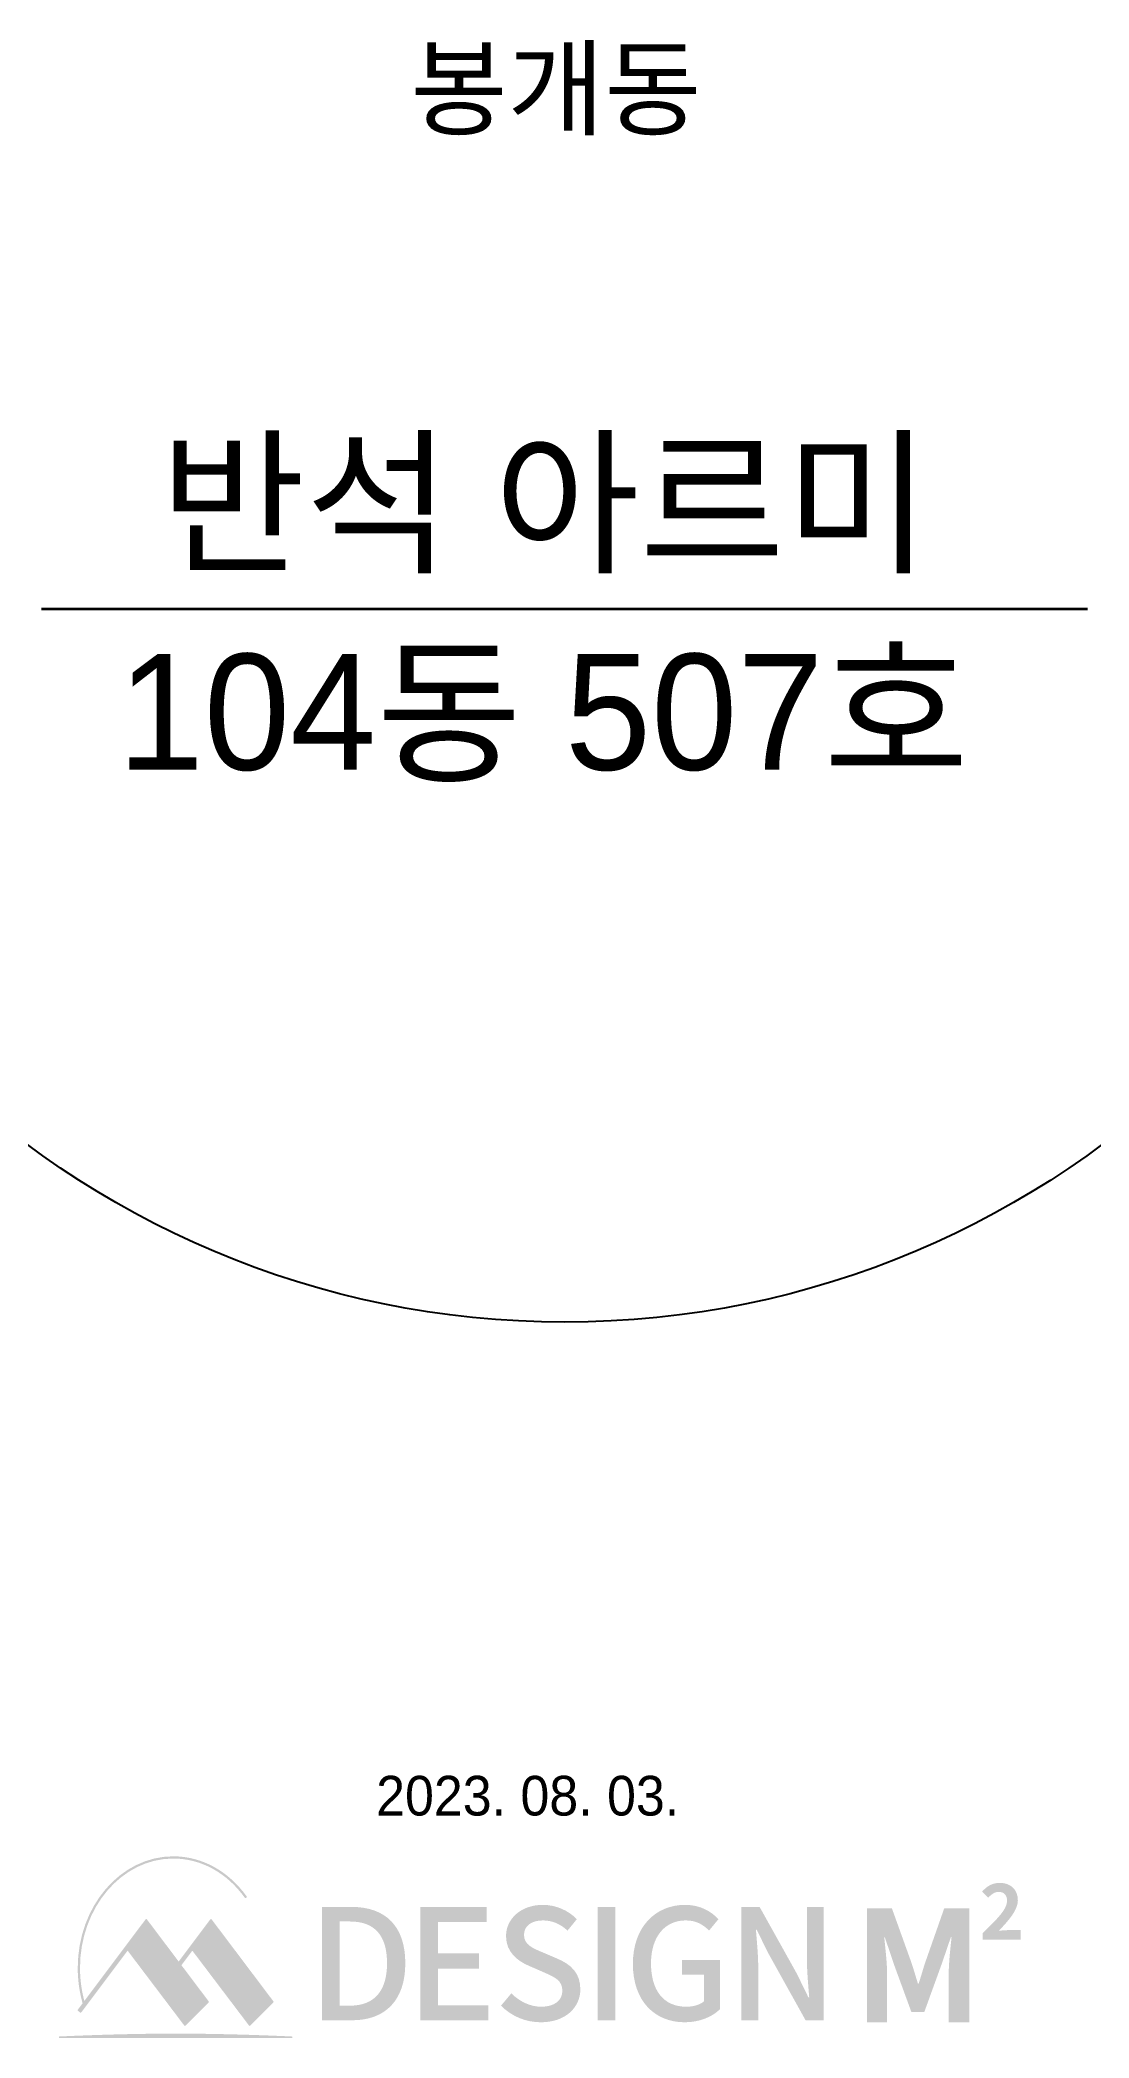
# Model space of a CAD drawing. Header units: millimetres. Extents: x 0 to 400063, y 963 to 238763.
# Drawn here: x 82562 to 90706, y 188462 to 203969 of the extents above; entities that cross this region are included whole.
import ezdxf
from ezdxf.enums import TextEntityAlignment as Align

# ---------------------------------------------------------------- set-up
doc = ezdxf.new("R2010")
doc.units = ezdxf.units.MM
doc.header["$LTSCALE"] = 40
for name, color, linetype in [('DIMTEXT', 3, 'Continuous'), ('DWG', 7, 'Continuous'), ('FORTXT', 6, 'Continuous')]:
    doc.layers.add(name, color=color, linetype=linetype)
doc.styles.add('마감재', font='stylu.ttf')
doc.styles.add('울릉도', font='HYWULM.TTF')

msp = doc.modelspace()

# ---------------------------------------------------------------- texts
at = {"insert": (85171.9, 190497.1), "char_height": 308.037, "attachment_point": 1, "style": '울릉도'}
msp.add_mtext_dynamic_manual_height_columns('2023. 08. 03.', width=40321.289, gutter_width=8502.7, heights=[0], dxfattribs=at)
at = {"layer": 'FORTXT', "color": 9, "style": '마감재'}
for s, height, p in [('봉개동', 600, (86568.3, 203292.1)), ('반석 아르미', 900, (86484.3, 199925.5)), ('104동 507호', 900, (86470, 198304.6))]:
    msp.add_text(s, height=height, dxfattribs=at).set_placement(p, align=Align.CENTER)

# ---------------------------------------------------------------- hatches: boundary and pattern name
at = {"layer": 'DWG'}
h = msp.add_hatch(color=8, dxfattribs=at)
h.dxf.hatch_style = 2
edge = h.paths.add_edge_path()
edge.add_spline(control_points=[(82856.6, 188674), (82856.6, 188674), (82874.2, 188660), (82874.2, 188660), (82875.5, 188659.1), (82877.1, 188658.6), (82878.6, 188658.8), (82880.2, 188659), (82881.7, 188659.9), (82882.6, 188661.1), (82882.6, 188661.1), (83242.5, 189140.4), (83242.5, 189140.4), (83242.5, 189140.4), (83682.6, 188559.1), (83682.6, 188559.1), (83683.6, 188557.7), (83685.2, 188556.8), (83686.9, 188556.7), (83687, 188556.7), (83687.2, 188556.7), (83687.3, 188556.7), (83688.9, 188556.7), (83690.4, 188557.3), (83691.5, 188558.5), (83691.5, 188558.5), (83871.4, 188739), (83871.4, 188739), (83873.5, 188741.1), (83873.7, 188744.4), (83871.9, 188746.8), (83871.9, 188746.8), (83660.2, 189027.6), (83660.2, 189027.6), (83660.2, 189027.6), (83744.9, 189140.4), (83744.9, 189140.4), (83744.9, 189140.4), (84185.1, 188559.1), (84185.1, 188559.1), (84186.1, 188557.7), (84187.7, 188556.8), (84189.4, 188556.7), (84189.5, 188556.7), (84189.6, 188556.7), (84189.8, 188556.7), (84191.3, 188556.7), (84192.8, 188557.3), (84193.9, 188558.5), (84193.9, 188558.5), (84373.8, 188739), (84373.8, 188739), (84375.9, 188741.1), (84376.1, 188744.4), (84374.4, 188746.8), (84374.4, 188746.8), (83894.3, 189383.6), (83894.3, 189383.6), (83893.2, 189385.1), (83891.4, 189386), (83889.6, 189386), (83889.6, 189386), (83889.6, 189386), (83889.6, 189386), (83887.7, 189386), (83886, 189385.1), (83884.8, 189383.6), (83884.8, 189383.6), (83638.8, 189056), (83638.8, 189056), (83638.8, 189056), (83391.8, 189383.6), (83391.8, 189383.6), (83390.7, 189385.1), (83389, 189386), (83387.1, 189386), (83387.1, 189386), (83387.1, 189386), (83387.1, 189386), (83385.3, 189386), (83383.5, 189385.1), (83382.4, 189383.6), (83382.4, 189383.6), (82906.6, 188750.1), (82906.6, 188750.1), (82884.3, 188832.7), (82872.9, 188918.8), (82872.9, 189006.3), (82872.9, 189474.5), (83197.7, 189855.4), (83596.9, 189855.4), (83812.7, 189855.4), (84015.7, 189743.6), (84153.8, 189548.7), (84154.8, 189547.4), (84156.6, 189547.1), (84157.9, 189548), (84157.9, 189548), (84167.7, 189554.5), (84167.7, 189554.5), (84168.3, 189554.9), (84168.8, 189555.6), (84168.9, 189556.3), (84169.1, 189557.1), (84168.9, 189557.9), (84168.5, 189558.5), (84027, 189758.1), (83818.6, 189872.6), (83596.9, 189872.6), (83187.9, 189872.6), (82855.2, 189484), (82855.2, 189006.3), (82855.2, 188912.5), (82867.9, 188820.2), (82893.1, 188732.1), (82893.1, 188732.1), (82855.6, 188682.1), (82855.6, 188682.1), (82853.7, 188679.6), (82854.1, 188675.9), (82856.6, 188674)], knot_values=[0, 0, 0, 0, 1, 1, 1, 2, 2, 2, 3, 3, 3, 4, 4, 4, 5, 5, 5, 6, 6, 6, 7, 7, 7, 8, 8, 8, 9, 9, 9, 10, 10, 10, 11, 11, 11, 12, 12, 12, 13, 13, 13, 14, 14, 14, 15, 15, 15, 16, 16, 16, 17, 17, 17, 18, 18, 18, 19, 19, 19, 20, 20, 20, 21, 21, 21, 22, 22, 22, 23, 23, 23, 24, 24, 24, 25, 25, 25, 26, 26, 26, 27, 27, 27, 28, 28, 28, 29, 29, 29, 30, 30, 30, 31, 31, 31, 32, 32, 32, 33, 33, 33, 34, 34, 34, 35, 35, 35, 36, 36, 36, 37, 37, 37, 38, 38, 38, 39, 39, 39, 40, 40, 40, 40], degree=3, periodic=0)
h = msp.add_hatch(color=8, dxfattribs=at)
h.dxf.hatch_style = 2
edge = h.paths.add_edge_path()
edge.add_spline(control_points=[(89879.7, 189276.2), (89994.4, 189386.6), (90069.9, 189462.2), (90069.9, 189526.4), (90069.9, 189570.3), (90046.1, 189596.7), (90003.9, 189596.7), (89971.8, 189596.7), (89945.7, 189575), (89923.1, 189550.4), (89923.1, 189550.4), (89875.6, 189598.5), (89875.6, 189598.5), (89916, 189642.3), (89955.2, 189666.3), (90015.2, 189666.3), (90098.4, 189666.3), (90153.7, 189612.9), (90153.7, 189531.2), (90153.7, 189455.6), (90084.8, 189377.6), (90006.3, 189294.8), (90028.3, 189297.2), (90057.4, 189299.6), (90078.2, 189299.6), (90078.2, 189299.6), (90174.5, 189299.6), (90174.5, 189299.6), (90174.5, 189299.6), (90174.5, 189225.1), (90174.5, 189225.1), (90174.5, 189225.1), (89879.7, 189225.1), (89879.7, 189225.1), (89879.7, 189225.1), (89879.7, 189276.2), (89879.7, 189276.2)], knot_values=[0, 0, 0, 0, 1, 1, 1, 2, 2, 2, 3, 3, 3, 4, 4, 4, 5, 5, 5, 6, 6, 6, 7, 7, 7, 8, 8, 8, 9, 9, 9, 10, 10, 10, 11, 11, 11, 12, 12, 12, 12], degree=3, periodic=0)
h = msp.add_hatch(color=8, dxfattribs=at)
h.dxf.hatch_style = 2
edge = h.paths.add_edge_path()
edge.add_spline(control_points=[(86141.2, 188713.6), (86141.2, 188713.6), (86221.6, 188809.1), (86221.6, 188809.1), (86284.2, 188745.8), (86369.4, 188705.2), (86453.3, 188705.2), (86558.5, 188705.2), (86617.6, 188755.4), (86617.6, 188829.4), (86617.6, 188909.4), (86558.5, 188934.5), (86478.1, 188970.3), (86478.1, 188970.3), (86357.5, 189022.9), (86357.5, 189022.9), (86273.6, 189058.7), (86180.2, 189125.6), (86180.2, 189253.3), (86180.2, 189391.8), (86300.8, 189495.7), (86466.3, 189495.7), (86568, 189495.7), (86663.7, 189452.7), (86729.9, 189384.7), (86729.9, 189384.7), (86657.8, 189296.3), (86657.8, 189296.3), (86603.4, 189345.3), (86543.1, 189375.1), (86466.3, 189375.1), (86377.6, 189375.1), (86319.7, 189332.1), (86319.7, 189262.9), (86319.7, 189186.5), (86389.5, 189157.8), (86460.4, 189129.1), (86460.4, 189129.1), (86579.8, 189077.8), (86579.8, 189077.8), (86682.6, 189033.6), (86757.1, 188969.1), (86757.1, 188840.2), (86757.1, 188699.3), (86641.3, 188584.6), (86450.9, 188584.6), (86331.5, 188584.6), (86220.4, 188632.4), (86141.2, 188713.6)], knot_values=[0, 0, 0, 0, 1, 1, 1, 2, 2, 2, 3, 3, 3, 4, 4, 4, 5, 5, 5, 6, 6, 6, 7, 7, 7, 8, 8, 8, 9, 9, 9, 10, 10, 10, 11, 11, 11, 12, 12, 12, 13, 13, 13, 14, 14, 14, 15, 15, 15, 16, 16, 16, 16], degree=3, periodic=0)
h = msp.add_hatch(color=8, dxfattribs=at)
h.dxf.hatch_style = 2
edge = h.paths.add_edge_path()
edge.add_spline(control_points=[(87165, 189037.2), (87165, 189323.8), (87340, 189495.7), (87570.5, 189495.7), (87693.4, 189495.7), (87776.2, 189440.8), (87829.4, 189384.7), (87829.4, 189384.7), (87756.1, 189296.3), (87756.1, 189296.3), (87712.4, 189340.5), (87659.2, 189375.1), (87575.2, 189375.1), (87413.3, 189375.1), (87305.7, 189248.6), (87305.7, 189042), (87305.7, 188833), (87401.5, 188705.2), (87581.1, 188705.2), (87634.3, 188705.2), (87687.5, 188720.8), (87718.3, 188748.2), (87718.3, 188748.2), (87718.3, 188954.8), (87718.3, 188954.8), (87718.3, 188954.8), (87545.7, 188954.8), (87545.7, 188954.8), (87545.7, 188954.8), (87545.7, 189068.2), (87545.7, 189068.2), (87545.7, 189068.2), (87842.4, 189068.2), (87842.4, 189068.2), (87842.4, 189068.2), (87842.4, 188687.3), (87842.4, 188687.3), (87784.5, 188628.8), (87686.4, 188584.6), (87567, 188584.6), (87335.2, 188584.6), (87165, 188749.4), (87165, 189037.2)], knot_values=[0, 0, 0, 0, 1, 1, 1, 2, 2, 2, 3, 3, 3, 4, 4, 4, 5, 5, 5, 6, 6, 6, 7, 7, 7, 8, 8, 8, 9, 9, 9, 10, 10, 10, 11, 11, 11, 12, 12, 12, 13, 13, 13, 14, 14, 14, 14], degree=3, periodic=0)
h = msp.add_hatch(color=8, dxfattribs=at)
h.dxf.hatch_style = 2
edge = h.paths.add_edge_path()
edge.add_spline(control_points=[(84752.8, 189480.2), (84752.8, 189480.2), (84978.6, 189480.2), (84978.6, 189480.2), (85245.8, 189480.2), (85398.3, 189329.7), (85398.3, 189043.2), (85398.3, 188757.8), (85245.8, 188600.2), (84985.7, 188600.2), (84985.7, 188600.2), (84752.8, 188600.2), (84752.8, 188600.2), (84752.8, 188600.2), (84752.8, 189480.2), (84752.8, 189480.2)], knot_values=[0, 0, 0, 0, 1, 1, 1, 2, 2, 2, 3, 3, 3, 4, 4, 4, 5, 5, 5, 5], degree=3, periodic=0)
edge = h.paths.add_edge_path()
edge.add_spline(control_points=[(84969.2, 188713.6), (85155.9, 188713.6), (85256.4, 188824.7), (85256.4, 189043.2), (85256.4, 189262.9), (85155.9, 189366.8), (84969.2, 189366.8), (84969.2, 189366.8), (84889.9, 189366.8), (84889.9, 189366.8), (84889.9, 189366.8), (84889.9, 188713.6), (84889.9, 188713.6), (84889.9, 188713.6), (84969.2, 188713.6), (84969.2, 188713.6)], knot_values=[0, 0, 0, 0, 1, 1, 1, 2, 2, 2, 3, 3, 3, 4, 4, 4, 5, 5, 5, 5], degree=3, periodic=0)
h = msp.add_hatch(color=8, dxfattribs=at)
h.dxf.hatch_style = 2
h.paths.add_polyline_path([(85515.1, 189480.2), (86029.3, 189480.2), (86029.3, 189363.2), (85652.2, 189363.2), (85652.2, 189118.4), (85971.4, 189118.4), (85971.4, 189001.4), (85652.2, 189001.4), (85652.2, 188717.2), (86042.3, 188717.2), (86042.3, 188600.2), (85515.1, 188600.2)])
h = msp.add_hatch(color=8, dxfattribs=at)
h.dxf.hatch_style = 2
h.paths.add_polyline_path([(86892.5, 189480.2), (87029.6, 189480.2), (87029.6, 188600.2), (86892.5, 188600.2)])
h = msp.add_hatch(color=8, dxfattribs=at)
h.dxf.hatch_style = 2
edge = h.paths.add_edge_path()
edge.add_spline(control_points=[(88008, 189480.2), (88008, 189480.2), (88148.6, 189480.2), (88148.6, 189480.2), (88148.6, 189480.2), (88437.1, 188963.2), (88437.1, 188963.2), (88437.1, 188963.2), (88528.1, 188776.9), (88528.1, 188776.9), (88528.1, 188776.9), (88534, 188776.9), (88534, 188776.9), (88526.9, 188867.6), (88516.3, 188973.9), (88516.3, 189069.4), (88516.3, 189069.4), (88516.3, 189480.2), (88516.3, 189480.2), (88516.3, 189480.2), (88646.3, 189480.2), (88646.3, 189480.2), (88646.3, 189480.2), (88646.3, 188600.2), (88646.3, 188600.2), (88646.3, 188600.2), (88505.6, 188600.2), (88505.6, 188600.2), (88505.6, 188600.2), (88217.2, 189118.4), (88217.2, 189118.4), (88217.2, 189118.4), (88126.2, 189302.3), (88126.2, 189302.3), (88126.2, 189302.3), (88120.2, 189302.3), (88120.2, 189302.3), (88127.3, 189211.5), (88138, 189110), (88138, 189014.5), (88138, 189014.5), (88138, 188600.2), (88138, 188600.2), (88138, 188600.2), (88008, 188600.2), (88008, 188600.2), (88008, 188600.2), (88008, 189480.2), (88008, 189480.2)], knot_values=[0, 0, 0, 0, 1, 1, 1, 2, 2, 2, 3, 3, 3, 4, 4, 4, 5, 5, 5, 6, 6, 6, 7, 7, 7, 8, 8, 8, 9, 9, 9, 10, 10, 10, 11, 11, 11, 12, 12, 12, 13, 13, 13, 14, 14, 14, 15, 15, 15, 16, 16, 16, 16], degree=3, periodic=0)
h = msp.add_hatch(color=8, dxfattribs=at)
h.dxf.hatch_style = 2
edge = h.paths.add_edge_path()
edge.add_spline(control_points=[(88981.7, 189469.5), (88981.7, 189469.5), (89175.6, 189469.5), (89175.6, 189469.5), (89175.6, 189469.5), (89324.5, 189055.1), (89324.5, 189055.1), (89343.4, 189000.2), (89360, 188941.7), (89377.7, 188885.5), (89377.7, 188885.5), (89383.6, 188885.5), (89383.6, 188885.5), (89402.5, 188941.7), (89417.9, 189000.2), (89436.8, 189055.1), (89436.8, 189055.1), (89582.2, 189469.5), (89582.2, 189469.5), (89582.2, 189469.5), (89776.1, 189469.5), (89776.1, 189469.5), (89776.1, 189469.5), (89776.1, 188584.6), (89776.1, 188584.6), (89776.1, 188584.6), (89616.5, 188584.6), (89616.5, 188584.6), (89616.5, 188584.6), (89616.5, 188953.6), (89616.5, 188953.6), (89616.5, 189037.2), (89629.5, 189160.2), (89639, 189243.8), (89639, 189243.8), (89633.1, 189243.8), (89633.1, 189243.8), (89633.1, 189243.8), (89562.1, 189036), (89562.1, 189036), (89562.1, 189036), (89427.4, 188664.6), (89427.4, 188664.6), (89427.4, 188664.6), (89326.9, 188664.6), (89326.9, 188664.6), (89326.9, 188664.6), (89190.9, 189036), (89190.9, 189036), (89190.9, 189036), (89121.2, 189243.8), (89121.2, 189243.8), (89121.2, 189243.8), (89116.5, 189243.8), (89116.5, 189243.8), (89124.7, 189160.2), (89138.9, 189037.2), (89138.9, 188953.6), (89138.9, 188953.6), (89138.9, 188584.6), (89138.9, 188584.6), (89138.9, 188584.6), (88981.7, 188584.6), (88981.7, 188584.6), (88981.7, 188584.6), (88981.7, 189469.5), (88981.7, 189469.5)], knot_values=[0, 0, 0, 0, 1, 1, 1, 2, 2, 2, 3, 3, 3, 4, 4, 4, 5, 5, 5, 6, 6, 6, 7, 7, 7, 8, 8, 8, 9, 9, 9, 10, 10, 10, 11, 11, 11, 12, 12, 12, 13, 13, 13, 14, 14, 14, 15, 15, 15, 16, 16, 16, 17, 17, 17, 18, 18, 18, 19, 19, 19, 20, 20, 20, 21, 21, 21, 22, 22, 22, 22], degree=3, periodic=0)
h = msp.add_hatch(color=8, dxfattribs=at)
h.dxf.hatch_style = 2
edge = h.paths.add_edge_path()
edge.add_spline(control_points=[(83615, 188496.7), (83157.4, 188496.7), (82709.6, 188474), (82709.6, 188474), (82709.6, 188474), (82709.6, 188462.2), (82709.6, 188462.2), (82709.6, 188462.2), (84520.4, 188462.2), (84520.4, 188462.2), (84520.4, 188462.2), (84520.4, 188474), (84520.4, 188474), (84520.4, 188474), (84072.6, 188496.7), (83615, 188496.7)], knot_values=[0, 0, 0, 0, 1, 1, 1, 2, 2, 2, 3, 3, 3, 4, 4, 4, 5, 5, 5, 5], degree=3, periodic=0)

# ---------------------------------------------------------------- linework, layer by layer
at = {"const_width": 20}
msp.add_lwpolyline([(82571.9, 199553.6), (90696.3, 199553.6)], dxfattribs=at)
at = {"layer": 'DIMTEXT'}
msp.add_circle((86636.1, 201018.1), 7000, dxfattribs=at)

msp.set_redraw_order([(e.dxf.handle, doc.entitydb.next_handle()) for e in msp.query("TEXT MTEXT ATTDEF DIMENSION ARC_DIMENSION")])  # texts and dimensions are drawn at this point

doc.saveas('drawing.dxf')
